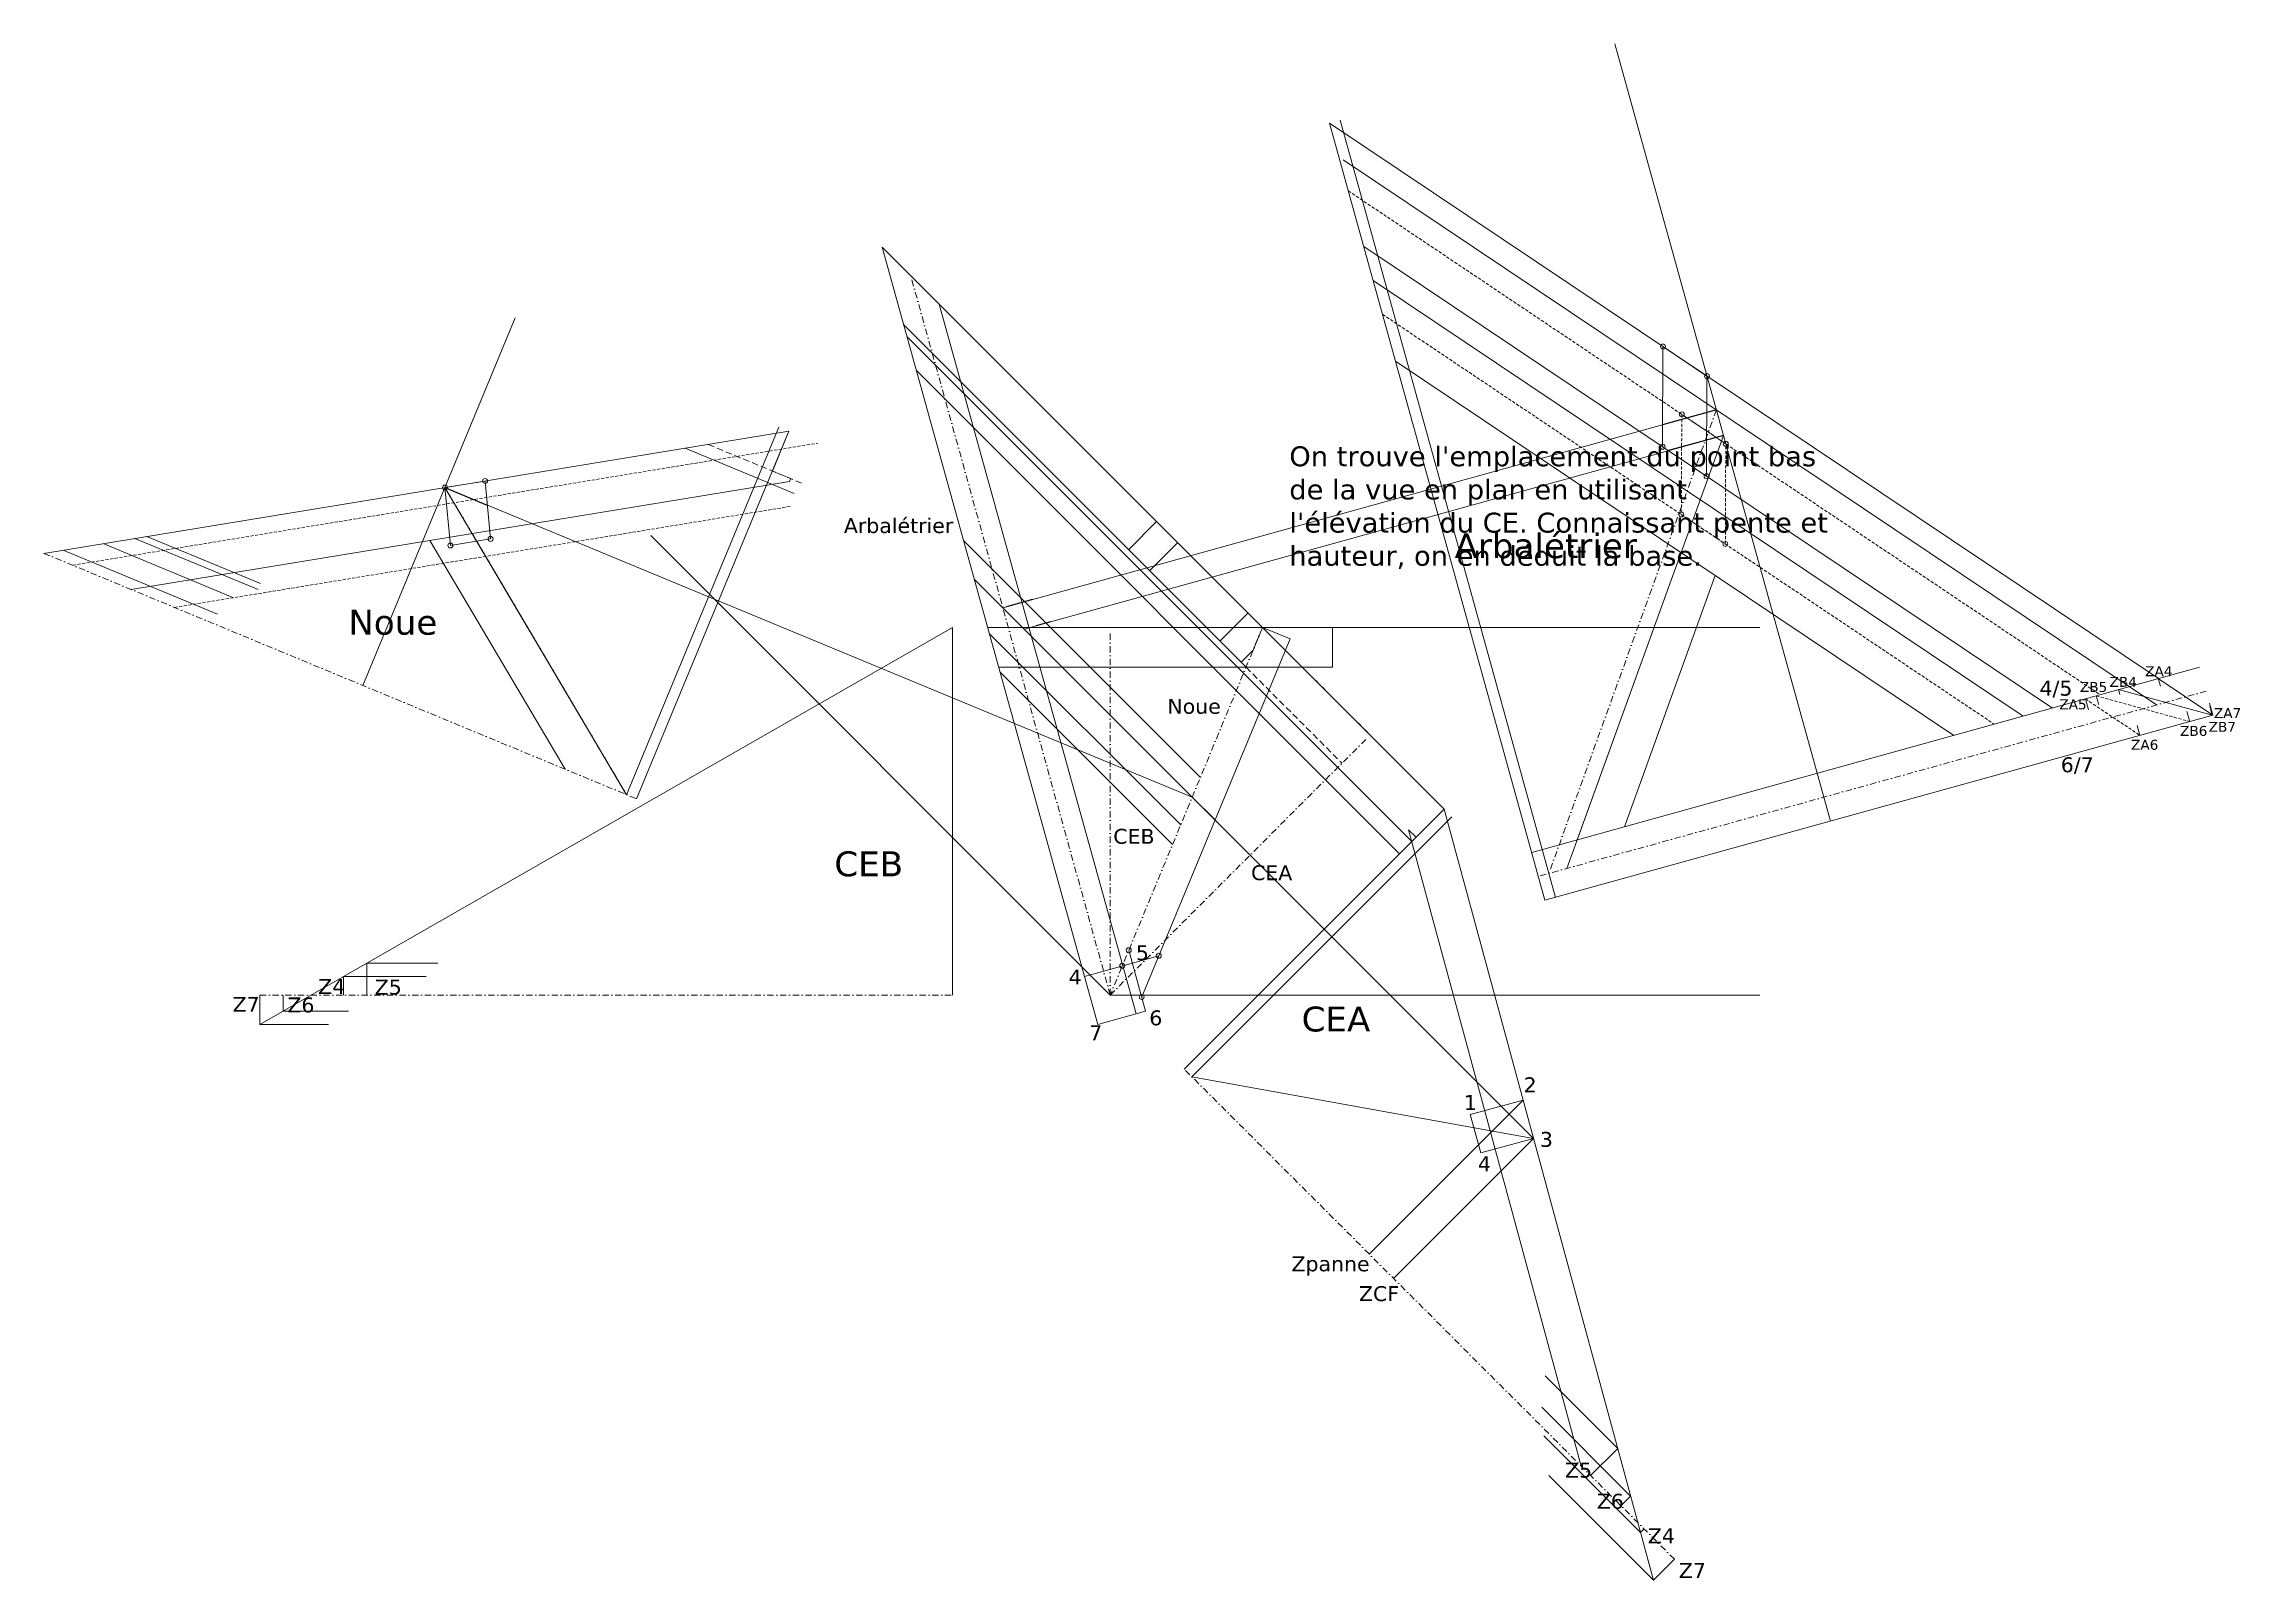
# Model space of a CAD drawing. Header units: millimetres. Extents: x -2450 to 1965, y -1915 to 1173.
import ezdxf

# ---------------------------------------------------------------- set-up
doc = ezdxf.new("R2010")
doc.units = ezdxf.units.MM
for name, pattern in [('DASHDOT', [25.4, 12.7, -6.35, 0, -6.35]), ('DASHED', [19.05, 12.7, -6.35]), ('HIDDEN', [9.525, 6.35, -3.175])]:
    doc.linetypes.add(name, pattern=pattern)
doc.layers.get('0').update_dxf_attribs({"lineweight": 0, "true_color": 0xffffff})
for name, color, linetype, lineweight, true_color in [('0_CF', 2, 'Continuous', 0, 0xffff00), ('0_chambre_panne', 6, 'Continuous', 0, 0xff00ff), ('0_chambree_chevron', 3, 'Continuous', 0, 0x00ff00), ('0_vue_plan', 7, 'Continuous', 0, 0xffffff)]:
    doc.layers.add(name, color=color, linetype=linetype, lineweight=lineweight, true_color=true_color)
doc.styles.add('QCADDimTextStyle', font='')
doc.styles.add('textstyle11', font='')
doc.styles.add('textstyle12', font='')
doc.styles.add('textstyle13', font='')
doc.styles.add('textstyle14', font='')
doc.styles.add('textstyle15', font='')
doc.styles.add('textstyle16', font='')
doc.styles.add('textstyle17', font='')
doc.styles.add('textstyle18', font='')
doc.styles.add('textstyle19', font='')
doc.styles.add('textstyle20', font='')
doc.styles.add('textstyle21', font='')
doc.styles.add('textstyle22', font='')
doc.styles.add('textstyle23', font='')
doc.styles.add('textstyle24', font='')
doc.styles.add('textstyle25', font='')
doc.styles.add('textstyle26', font='')
doc.styles.add('textstyle27', font='')
doc.styles.add('textstyle28', font='')
doc.styles.add('textstyle29', font='')
doc.styles.add('textstyle30', font='')
doc.styles.add('textstyle31', font='')
doc.styles.add('textstyle32', font='')
doc.styles.add('textstyle33', font='')
doc.styles.add('textstyle34', font='')
doc.styles.add('textstyle35', font='')
doc.styles.add('textstyle36', font='')
doc.styles.add('textstyle37', font='')
doc.styles.add('textstyle38', font='')
doc.styles.add('textstyle39', font='')
doc.styles.add('textstyle40', font='')
doc.styles.add('textstyle41', font='')
doc.styles.add('textstyle42', font='')
doc.styles.add('textstyle43', font='')
doc.styles.add('textstyle44', font='')
doc.styles.add('textstyle45', font='')
doc.styles.add('textstyle46', font='')
doc.styles.add('textstyle47', font='')
doc.styles.get('QCADDimTextStyle').set_extended_font_data('DejaVu Sans')
doc.styles.get('textstyle11').set_extended_font_data('DejaVu Sans')
doc.styles.get('textstyle12').set_extended_font_data('DejaVu Sans')
doc.styles.get('textstyle13').set_extended_font_data('DejaVu Sans')
doc.styles.get('textstyle14').set_extended_font_data('DejaVu Sans')
doc.styles.get('textstyle15').set_extended_font_data('DejaVu Sans')
doc.styles.get('textstyle16').set_extended_font_data('DejaVu Sans')
doc.styles.get('textstyle17').set_extended_font_data('DejaVu Sans')
doc.styles.get('textstyle18').set_extended_font_data('DejaVu Sans')
doc.styles.get('textstyle19').set_extended_font_data('DejaVu Sans')
doc.styles.get('textstyle20').set_extended_font_data('DejaVu Sans')
doc.styles.get('textstyle21').set_extended_font_data('DejaVu Sans')
doc.styles.get('textstyle22').set_extended_font_data('DejaVu Sans')
doc.styles.get('textstyle23').set_extended_font_data('DejaVu Sans')
doc.styles.get('textstyle24').set_extended_font_data('DejaVu Sans')
doc.styles.get('textstyle25').set_extended_font_data('DejaVu Sans')
doc.styles.get('textstyle26').set_extended_font_data('DejaVu Sans')
doc.styles.get('textstyle27').set_extended_font_data('DejaVu Sans')
doc.styles.get('textstyle28').set_extended_font_data('DejaVu Sans')
doc.styles.get('textstyle29').set_extended_font_data('DejaVu Sans')
doc.styles.get('textstyle30').set_extended_font_data('DejaVu Sans')
doc.styles.get('textstyle31').set_extended_font_data('DejaVu Sans')
doc.styles.get('textstyle32').set_extended_font_data('DejaVu Sans')
doc.styles.get('textstyle33').set_extended_font_data('DejaVu Sans')
doc.styles.get('textstyle34').set_extended_font_data('DejaVu Sans')
doc.styles.get('textstyle35').set_extended_font_data('DejaVu Sans')
doc.styles.get('textstyle36').set_extended_font_data('DejaVu Sans')
doc.styles.get('textstyle37').set_extended_font_data('DejaVu Sans')
doc.styles.get('textstyle38').set_extended_font_data('DejaVu Sans')
doc.styles.get('textstyle39').set_extended_font_data('DejaVu Sans')
doc.styles.get('textstyle40').set_extended_font_data('DejaVu Sans')
doc.styles.get('textstyle41').set_extended_font_data('DejaVu Sans')
doc.styles.get('textstyle42').set_extended_font_data('DejaVu Sans')
doc.styles.get('textstyle43').set_extended_font_data('DejaVu Sans')
doc.styles.get('textstyle44').set_extended_font_data('DejaVu Sans')
doc.styles.get('textstyle45').set_extended_font_data('DejaVu Sans')
doc.styles.get('textstyle46').set_extended_font_data('DejaVu Sans')
doc.styles.get('textstyle47').set_extended_font_data('DejaVu Sans')
doc.dimstyles.new('QCADDimStyle', dxfattribs={"dimtxt": 6, "dimasz": 6, "dimexe": 3, "dimexo": 1.5, "dimgap": 1.5, "dimtad": 1, "dimtoh": 1, "dimdec": 4, "dimzin": 0, "dimdsep": 46, "dimtxsty": 'QCADDimTextStyle', "dimcen": 0.09, "dimadec": 0, "dimazin": 0, "dimtfac": 1, "dimtdec": 4, "dimtofl": 0, "dimtmove": 0, "dimatfit": 3, "dimfxl": 1, "dimtolj": 1, "dimtzin": 0, "dimarcsym": 0})

msp = doc.modelspace()

# ---------------------------------------------------------------- linework, layer by layer
for p, q in [((0, 0), (-707.1, 707.1)), ((-306.1, -739), (-1229.7, 184.5)), ((0, 0), (1000, 0)), ((-306.1, -739), (1000, -739))]:
    msp.add_line(p, q)
at = {"layer": '0_CF'}
for p, q in [((1141.6, -389.5), (708.4, 1173)), ((589.1, -542.7), (155.9, 1019.7)), ((-1502.1, 622.3), (-1808.2, -116.7)), ((-972.3, 402.8), (-1278.5, -336.2)), ((912.4, 437.2), (-522, 39.4)), ((926.6, 386.1), (-478.9, -3.6)), ((926.6, 386.1), (612, -484.4)), ((-1643.4, 281.1), (-141.3, -341.2)), ((-1643.4, 281.1), (-1278.5, -336.2)), ((544.9, -1027.5), (-522, 39.4)), ((-141.8, -903.3), (380.8, -380.8)), ((-141.8, -903.3), (544.9, -1027.5))]:
    msp.add_line(p, q, dxfattribs=at)
at = {"layer": '0_CF', "linetype": 'DASHDOT'}
for p, q in [((912.4, 437.2), (575.7, -494.5)), ((-1643.4, 281.1), (-1278.5, -336.2))]:
    msp.add_line(p, q, dxfattribs=at)
at = {"layer": '0_chambre_panne'}
for p, q in [((134.7, 1013.9), (1801, -102.9)), ((365.2, -365.2), (-764.5, 764.5)), ((203.4, 765.8), (1587.8, -162)), ((275.5, -454.8), (-695.8, 516.5))]:
    msp.add_line(p, q, dxfattribs=at)
at = {"layer": '0_chambre_panne', "linetype": 'HIDDEN'}
for p, q in [((172.4, 877.6), (1683.9, -135.3)), ((241.2, 629.5), (1470.7, -194.4)), ((-2391.7, 125), (-894.1, 370.4)), ((-2187.3, 40.3), (-946.7, 243.6))]:
    msp.add_line(p, q, dxfattribs=at)
at = {"layer": '0_chambree_chevron'}
for p, q in [((365.2, -365.2), (-764.5, 764.5)), ((300, -430.4), (-714.5, 584.1))]:
    msp.add_line(p, q, dxfattribs=at)
at = {"layer": '0_vue_plan', "color": 1, "true_color": 0xff0000}
for p, q in [((567.9, -548.5), (134.7, 1013.9)), ((-952, 394.4), (-1258.2, -344.6)), ((-157.4, -887.8), (365.2, -365.2))]:
    msp.add_line(p, q, dxfattribs=at)
at = {"layer": '0_vue_plan'}
for p, q in [((161.9, 940.2), (1797.2, -155.8)), ((-764.5, 764.5), (80, -80)), ((-331.3, -797.9), (-764.5, 764.5)), ((222.3, 697.7), (1529.3, -178.2)), ((-254.2, -776.5), (-649.7, 649.7)), ((-721.1, 608), (-33.1, -80)), ((267.4, 535), (1389.5, -217)), ((805.1, 564.6), (804.2, 363.2)), ((893.5, 505.3), (805.1, 564.6)), ((892.6, 303.9), (893.5, 505.3)), ((-2449.6, 148.9), (-952, 394.4)), ((-1160.7, 360.2), (-941.7, 269.5)), ((-985.2, 314.4), (-952, 394.4)), ((804.2, 363.2), (892.6, 303.9)), ((-948.2, 299.1), (-985.2, 314.4)), ((-950.6, 293.3), (-2274.3, 76.3)), ((-1562.8, 294.3), (-1643.4, 281.1)), ((-1643.4, 281.1), (-1632.5, 164.7)), ((-1551.8, 177.9), (-1562.8, 294.3)), ((-950.6, 293.3), (-948.2, 299.1)), ((-2267.1, 178.9), (-2019.2, 76.2)), ((-2243, 182.8), (-2014.3, 88)), ((-1632.5, 164.7), (-1551.8, 177.9)), ((-1588.8, 188.7), (-1278.5, -336.2)), ((-269.4, 156.3), (-212.8, 212.8)), ((-2410.9, 155.3), (-2100.4, 26.6)), ((-2330.8, 168.4), (-2069.9, 60.3)), ((-1673.5, 174.8), (-1401.6, -285.2)), ((-124.9, -301.4), (-601, 174.7)), ((-227, 113.8), (-170.4, 170.4)), ((841.4, 150.4), (632.8, -426.8)), ((-141.3, -341.2), (-579.4, 96.9)), ((909.9, 104.5), (727.4, -400.6)), ((-623, 0), (-2015.4, -797.9)), ((-552.6, 0), (141, 0)), ((-85.6, -27.6), (-29, 29)), ((0, 0), (55.4, -23)), ((141, 0), (141, -80)), ((-164.4, -396.9), (-549.2, -12)), ((55.4, -23), (-242.8, -742.9)), ((0, 0), (-19, -45.9)), ((-530.4, -80), (141, -80)), ((-43.1, -70), (-19, -45.9)), ((1883.8, -79.9), (541.2, -452.2)), ((-180.9, -436.6), (-527.6, -89.9)), ((1723.4, -135.1), (1720.6, -125.1)), ((1720.6, -125.1), (1909.3, -176.6)), ((1804.9, -118.4), (1800.6, -103)), ((1800.6, -103), (1910.2, -176.3)), ((1910.5, -176.3), (567.9, -548.5)), ((1660.2, -165.5), (1654.2, -143.6)), ((1679.7, -151.2), (1675.9, -137.6)), ((1680.7, -155), (1679.7, -151.2)), ((1864, -189.2), (1858.4, -169.2)), ((1910.2, -176.3), (1903.6, -152.5)), ((1909.3, -176.6), (1904.2, -158.4)), ((1763.8, -217), (1758.2, -197)), ((308.6, -421.8), (365.2, -365.2)), ((365.2, -365.2), (785.8, -1915)), ((293.6, -406.7), (640.7, -1685.9)), ((293.6, -406.7), (308.6, -421.8)), ((-358, -701.5), (-208.5, -660)), ((-235, -771.2), (-268.8, -649)), ((-1681.2, -701.5), (-1847.2, -701.5)), ((-1847.2, -701.5), (-1847.2, -739)), ((-1657.7, -674.8), (-1800.6, -674.8)), ((-1800.6, -674.8), (-1800.6, -739)), ((-2015.4, -739), (-2015.4, -797.9)), ((-1968.7, -739), (-1968.7, -771.2)), ((-306.1, -739), (-306.1, -739)), ((-1837.2, -771.2), (-1968.7, -771.2)), ((-331.3, -797.9), (-235, -771.2)), ((-1877.8, -797.9), (-2015.4, -797.9)), ((214.6, -1259.7), (524, -950.3)), ((417.8, -979.1), (524, -950.3)), ((417.8, -979.1), (438.8, -1056.3)), ((544.9, -1027.5), (263.6, -1308.8)), ((438.8, -1056.3), (544.9, -1027.5)), ((714, -1650.5), (568.2, -1504.6)), ((740, -1746.1), (561.6, -1567.7)), ((759.9, -1819.4), (565.6, -1625.2)), ((714, -1650.5), (659.7, -1704.8)), ((785.8, -1915), (575.7, -1704.9)), ((740, -1746.1), (720.5, -1765.6)), ((767.1, -1812.2), (759.9, -1819.4)), ((827.9, -1873), (785.8, -1915))]:
    msp.add_line(p, q, dxfattribs=at)
at = {"layer": '0_vue_plan', "linetype": 'DASHDOT'}
for p, q in [((-306.1, -739), (-707.1, 707.1)), ((-2449.6, 148.9), (-1258.2, -344.6)), ((0, 0), (-306.1, -739)), ((-306.1, -739), (-306.1, 0)), ((1897.2, -128.1), (554.5, -500.4)), ((-306.1, -739), (216.4, -216.4)), ((-2015.4, -739), (-623, -739)), ((827.9, -1873), (-157.4, -887.8))]:
    msp.add_line(p, q, dxfattribs=at)
at = {"layer": '0_vue_plan', "linetype": 'HIDDEN'}
for p, q in [((842.9, 428.3), (841.9, 227)), ((931.3, 369), (842.9, 428.3)), ((930.4, 167.7), (931.3, 369)), ((841.9, 227), (930.4, 167.7)), ((1654.2, -143.6), (1763.8, -217)), ((1675.9, -137.6), (1864, -189.2))]:
    msp.add_line(p, q, dxfattribs=at)
at = {"layer": '0_vue_plan', "linetype": 'DASHED'}
for p, q in [((-1114.1, 367.8), (-922.7, 288.5)), ((-33.1, -80), (159.9, -273)), ((80, -80), (216.4, -216.4))]:
    msp.add_line(p, q, dxfattribs=at)
at = {"layer": '0_vue_plan', "color": 1, "true_color": 0xff0000, "flags": 128}
msp.add_lwpolyline([(-623, -739), (-623, 0)], dxfattribs=at)
at = {"layer": '0_vue_plan'}
for centre in [(805.1, 564.6), (893.5, 505.3), (842.9, 428.3), (804.2, 363.2), (931.3, 369), (-1643.4, 281.1), (-1562.8, 294.3), (892.6, 303.9), (841.9, 227), (-1551.8, 177.9), (-1632.5, 164.7), (930.4, 167.7), (-268.8, -649), (-208.5, -660), (-281.9, -680.4), (-242.8, -742.9)]:
    msp.add_circle(centre, 5, dxfattribs=at)

# ---------------------------------------------------------------- texts
at = {"insert": (53.9, 364), "char_height": 4, "attachment_point": 1, "style": 'textstyle11'}
msp.add_mtext("\\H40;On trouve l'emplacement du point bas\\Pde la vue en plan en utilisant\\Pl'élévation du CE. Connaissant pente et \\Phauteur, on en déduit la base.", dxfattribs=at)
at = {"layer": '0_vue_plan', "char_height": 4, "attachment_point": 1}
for s, insert, style in [('\\H30;Arbalétrier', (-841.5, 219.7), 'textstyle15'), ('\\H50;Arbalétrier', (386.1, 189.3), 'textstyle14'), ('\\H50;Noue', (-1837.7, 35.4), 'textstyle12'), ('\\H20;ZA4', (1774.3, -78), 'textstyle46'), ('\\H30;4/5', (1561.9, -107.1), 'textstyle38'), ('\\H20;ZB5', (1643.1, -109.7), 'textstyle40'), ('\\H20;ZB4', (1702.7, -99.5), 'textstyle41'), ('\\H30;Noue', (-191.2, -143.6), 'textstyle13'), ('\\H20;ZA5', (1601.8, -144.6), 'textstyle44'), ('\\H20;ZA7', (1912.5, -162.2), 'textstyle47'), ('\\H20;ZB6', (1844.4, -198), 'textstyle42'), ('\\H20;ZB7', (1901.9, -189.8), 'textstyle43'), ('\\H30;6/7', (1604.7, -261.1), 'textstyle39'), ('\\H20;ZA6', (1745.9, -225.9), 'textstyle45'), ('\\H30;CEB', (-300, -404.9), 'textstyle24'), ('\\H50;CEB', (-860.7, -450.2), 'textstyle25'), ('\\H30;CEA', (-23, -478.1), 'textstyle17'), ('\\H30;5', (-254.4, -638.9), 'textstyle27'), ('\\H30;4', (-389.5, -687.7), 'textstyle26'), ('\\H30;Z7', (-2070.2, -742.6), 'textstyle32'), ('\\H30;Z6', (-1960.2, -743.9), 'textstyle33'), ('\\H30;Z4', (-1898.3, -706.8), 'textstyle31'), ('\\H30;Z5', (-1784.6, -708), 'textstyle30'), ('\\H30;6', (-227.6, -769.8), 'textstyle28'), ('\\H50;CEA', (78.6, -762.2), 'textstyle16'), ('\\H30;7', (-348.2, -799.7), 'textstyle29'), ('\\H30;2', (525, -904.4), 'textstyle20'), ('\\H30;1', (404.8, -940), 'textstyle19'), ('\\H30;3', (557.6, -1014.2), 'textstyle21'), ('\\H30;4', (433, -1063.2), 'textstyle22'), ('\\H30;Zpanne', (58.3, -1264.3), 'textstyle18'), ('\\H30;ZCF', (193.9, -1324.2), 'textstyle23'), ('\\H30;Z5', (608.1, -1679.1), 'textstyle34'), ('\\H30;Z6', (672, -1741.5), 'textstyle35'), ('\\H30;Z4', (774.6, -1811), 'textstyle36'), ('\\H30;Z7', (836.9, -1880.7), 'textstyle37')]:
    msp.add_mtext(s, dxfattribs=dict(at, insert=insert, style=style))

# ---------------------------------------------------------------- leaders
at = {"layer": '0_CF'}
for points in [[(912.4, 437.2), (804.4, 407.2)], [(926.6, 386.1), (815.9, 355.4)], [(-1643.4, 281.1), (-1558.3, 245.8)], [(-462.4, 56), (-514.7, 41.5)], [(-522, 39.4), (-464.5, -18)], [(-426.1, 11), (-455, 3)], [(-141.3, -341.2), (-95.4, -387.1)], [(431.2, -913.7), (495.9, -978.4)]]:
    msp.add_leader(points, dimstyle='QCADDimStyle', dxfattribs=at)

doc.saveas('drawing.dxf')
